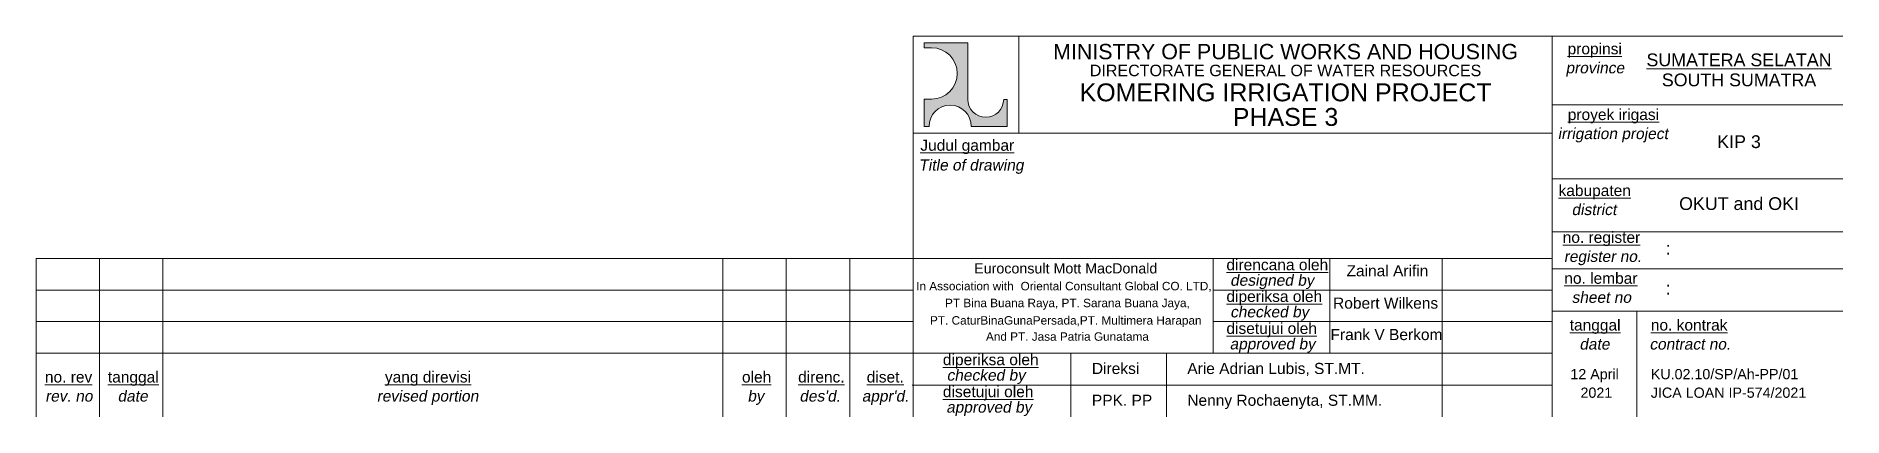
# Model space of a CAD drawing. Header units: millimetres. Extents: x 3676.1 to 3760.2, y 1173.3 to 1232.7.
# Drawn here: x 3723.8 to 3759.18, y 1174.35 to 1181.8 of the extents above; entities that cross this region are included whole.
import ezdxf
from ezdxf.enums import TextEntityAlignment as Align

# ---------------------------------------------------------------- set-up
doc = ezdxf.new("R2010")
doc.units = ezdxf.units.MM
doc.layers.add('Kop', color=6, linetype='Continuous', lineweight=15)
doc.styles.add('Note', font='arial.ttf')
doc.styles.get("Standard").update_dxf_attribs({"font": 'arial.ttf'})

msp = doc.modelspace()

# ---------------------------------------------------------------- texts
at = {"layer": 'Kop', "color": 0}
for s, height, p in [('MINISTRY OF PUBLIC WORKS AND HOUSING', 0.3, (3748.265, 1181.345)), ('DIRECTORATE GENERAL OF WATER RESOURCES', 0.225, (3748.265, 1181.013)), ('%%USUMATERA SELATAN', 0.2497, (3757.144, 1181.208)), ('KOMERING IRRIGATION PROJECT', 0.35, (3748.265, 1180.522)), ('SOUTH SUMATRA', 0.2497, (3757.144, 1180.816)), ('PHASE 3', 0.35, (3748.265, 1180.041)), ('KIP 3', 0.2497, (3757.144, 1179.607)), ('OKUT and OKI', 0.2497, (3757.144, 1178.395))]:
    msp.add_text(s, height=height, dxfattribs=at).set_placement(p, align=Align.CENTER)
for s, height, p in [('%%Upropinsi', 0.21721, (3753.788, 1181.442)), ('%%Uproyek irigasi', 0.21721, (3753.791, 1180.155)), ('%%UJudul gambar', 0.21721, (3741.114, 1179.554)), ('%%Ukabupaten', 0.21721, (3753.61, 1178.668)), ('%%Uno. register', 0.21721, (3753.692, 1177.752)), (':', 0.25, (3755.708, 1177.521)), ('%%Udirencana oleh', 0.21747, (3747.107, 1177.215)), ('Zainal Arifin', 0.21721, (3749.459, 1177.097)), ('%%Uno. lembar', 0.21721, (3753.723, 1176.951)), ('%%Udiperiksa oleh', 0.21747, (3747.107, 1176.596)), ('Robert Wilkens', 0.21721, (3749.196, 1176.464)), (':', 0.25, (3755.708, 1176.741)), ('%%Utanggal', 0.2172, (3753.829, 1176.036)), ('%%Uno. kontrak', 0.21721, (3755.417, 1176.036)), ('%%Udisetujui oleh', 0.21747, (3747.107, 1175.97)), ('Frank V Berkom', 0.21721, (3749.145, 1175.849)), ('%%Udiperiksa oleh', 0.21747, (3741.556, 1175.358)), ('%%Uno. rev', 0.2172, (3723.973, 1175.019)), ('%%Utanggal', 0.2172, (3725.206, 1175.019)), ('%%Uyang direvisi', 0.21721, (3730.63, 1175.019)), ('%%Uoleh', 0.2172, (3737.622, 1175.019)), ('%%Udirenc', 0.2172, (3738.721, 1175.019)), ('%%Udiset.', 0.2172, (3740.064, 1175.019)), ('Direksi', 0.2175, (3744.473, 1175.185)), ('Arie Adrian Lubis, ST.MT.', 0.21747, (3746.341, 1175.185)), ('KU.02.10/SP/Ah-PP/01', 0.2, (3755.417, 1175.083)), ('%%U.', 0.2172, (3739.547, 1175.019)), ('%%Udisetujui oleh', 0.21747, (3741.556, 1174.732)), ('JICA LOAN IP-574/2021', 0.2, (3755.417, 1174.72)), ('PPK. PP', 0.2175, (3744.473, 1174.564)), ('Nenny Rochaenyta, ST.MM.', 0.21747, (3746.341, 1174.563))]:
    msp.add_text(s, height=height, dxfattribs=at).set_placement(p)
at = {"layer": 'Kop', "color": 0, "oblique": 10}
for s, height, p in [('province', 0.2172, (3753.749, 1181.069)), ('irrigation project', 0.21721, (3753.594, 1179.782)), ('Title of drawing', 0.21721, (3741.079, 1179.167)), ('district', 0.2172, (3753.866, 1178.295)), ('register no.', 0.21721, (3753.714, 1177.379)), ('designed by', 0.21747, (3747.18, 1176.912)), ('sheet no', 0.2172, (3753.867, 1176.578)), ('checked by', 0.2175, (3747.18, 1176.293)), ('approved by', 0.21747, (3747.171, 1175.667)), ('date', 0.2172, (3754.019, 1175.663)), ('contract no.', 0.21721, (3755.39, 1175.663)), ('checked by', 0.2175, (3741.629, 1175.055)), ('date', 0.2172, (3725.396, 1174.646)), ('revised portion', 0.21721, (3730.47, 1174.646)), ('by', 0.2172, (3737.729, 1174.646)), ("des'd.", 0.2172, (3738.746, 1174.646)), ("appr'd.", 0.2172, (3739.968, 1174.646)), ('rev. no', 0.2172, (3723.979, 1174.646)), ('approved by', 0.21747, (3741.62, 1174.429))]:
    msp.add_text(s, height=height, dxfattribs=at).set_placement(p)
at = {"layer": 'Kop', "color": 0, "style": 'Note'}
for s, height, p in [('Euroconsult Mott MacDonald', 0.2, (3743.962, 1177.153)), ('Oriental Consultant Global CO. LTD,', 0.165, (3744.947, 1176.823)), (' PT Bina Buana Raya, PT. Sarana Buana Jaya,', 0.165, (3743.962, 1176.493)), ('PT. CaturBinaGunaPersada,PT. Multimera Harapan', 0.165, (3743.962, 1176.152)), (' And PT. Jasa Patria Gunatama', 0.165, (3743.962, 1175.836))]:
    msp.add_text(s, height=height, dxfattribs=at).set_placement(p, align=Align.CENTER)
msp.add_text(' In Association with', height=0.165, dxfattribs=at).set_placement((3740.969, 1176.823))
at = {"layer": 'Kop', "color": 0}
for s, p in [('12 April', (3754.316, 1175.183)), ('2021', (3754.351, 1174.82))]:
    msp.add_text(s, height=0.2, dxfattribs=at).set_placement(p, align=Align.MIDDLE_CENTER)

# ---------------------------------------------------------------- hatches: boundary and pattern name
at = {"layer": 'Kop'}
msp.add_hatch(color=0, dxfattribs=at).paths.add_polyline_path([(3742.044, 1181.664), (3741.191, 1181.664), (3741.191, 1181.571), (3741.333, 1181.571, -1), (3741.333, 1180.564), (3741.191, 1180.564), (3741.191, 1180.031), (3741.284, 1180.031, -1), (3742.112, 1180.031), (3742.816, 1180.031), (3742.816, 1180.56), (3742.746, 1180.56, -1), (3742.044, 1180.56)])

# ---------------------------------------------------------------- linework, layer by layer
at = {"layer": 'Kop', "color": 0}
for p, q in [((3740.972, 1174.349), (3740.972, 1181.797)), ((3740.972, 1181.797), (3759.177, 1181.797)), ((3741.333, 1181.571), (3741.191, 1181.571)), ((3743.041, 1179.897), (3743.041, 1181.797)), ((3753.488, 1181.797), (3753.488, 1174.349)), ((3741.333, 1180.564), (3741.191, 1180.564)), ((3742.746, 1180.56), (3742.816, 1180.56)), ((3753.488, 1180.452), (3759.177, 1180.452)), ((3740.972, 1179.897), (3753.488, 1179.897)), ((3753.488, 1179.004), (3759.177, 1179.004)), ((3753.488, 1177.97), (3759.177, 1177.97)), ((3723.802, 1177.447), (3723.802, 1174.349)), ((3723.802, 1177.447), (3740.972, 1177.447)), ((3725.043, 1174.349), (3725.043, 1177.447)), ((3726.284, 1174.349), (3726.284, 1177.447)), ((3737.248, 1174.349), (3737.248, 1177.447)), ((3738.49, 1174.349), (3738.49, 1177.447)), ((3739.731, 1174.349), (3739.731, 1177.447)), ((3740.972, 1177.447), (3753.488, 1177.447)), ((3746.845, 1177.447), (3746.845, 1175.591)), ((3749.135, 1177.447), (3749.135, 1175.591)), ((3751.333, 1177.447), (3751.333, 1174.349)), ((3723.802, 1176.828), (3740.972, 1176.828)), ((3746.845, 1176.828), (3753.488, 1176.828)), ((3753.488, 1176.418), (3759.177, 1176.418)), ((3755.143, 1176.418), (3755.143, 1174.349)), ((3723.802, 1176.21), (3740.972, 1176.21)), ((3746.845, 1176.21), (3753.488, 1176.21)), ((3723.802, 1175.591), (3740.972, 1175.591)), ((3740.972, 1175.591), (3753.488, 1175.591)), ((3744.064, 1174.347), (3744.064, 1175.59)), ((3745.932, 1174.347), (3745.932, 1175.59)), ((3740.957, 1174.968), (3753.488, 1174.968))]:
    msp.add_line(p, q, dxfattribs=at)
for points in [[(3741.191, 1181.571), (3741.191, 1181.664), (3742.044, 1181.664), (3742.044, 1180.56)], [(3741.284, 1180.031), (3741.191, 1180.031), (3741.191, 1180.564)], [(3742.816, 1180.56), (3742.816, 1180.031), (3742.112, 1180.031)], [(3759.177, 1177.246), (3753.488, 1177.246)]]:
    msp.add_lwpolyline(points, dxfattribs=at)
for centre, radius, start, end in [((3741.333, 1181.068), 0.503, 270, 90), ((3742.395, 1180.56), 0.351, 180, 0), ((3741.698, 1180.031), 0.414, 0, 180)]:
    msp.add_arc(centre, radius, start, end, dxfattribs=at)

msp.set_redraw_order([(e.dxf.handle, doc.entitydb.next_handle()) for e in msp.query("TEXT MTEXT ATTDEF DIMENSION ARC_DIMENSION")])  # texts and dimensions are drawn at this point

doc.saveas('drawing.dxf')
